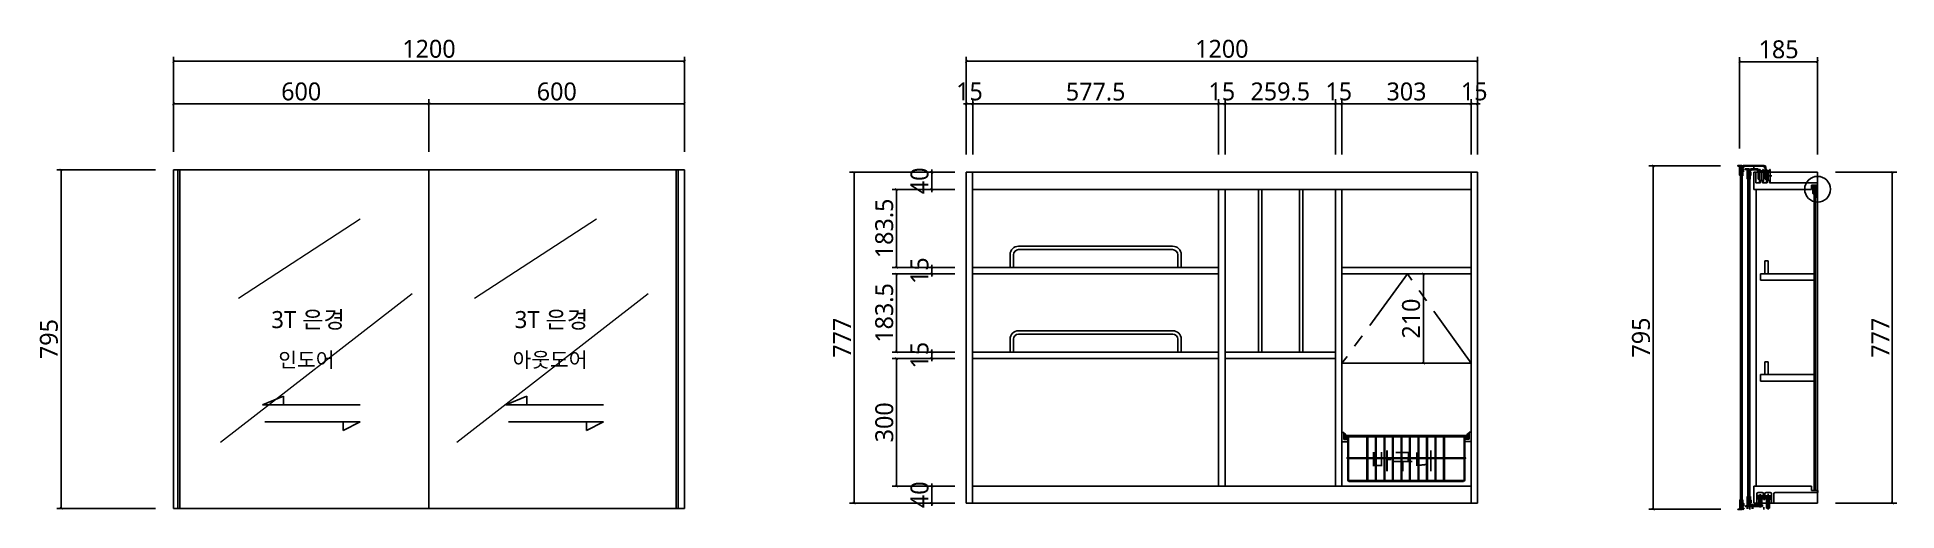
# Model space of a CAD drawing. Extents: x -37370 to -33004, y -567950 to -566838.
import ezdxf

# ---------------------------------------------------------------- set-up
doc = ezdxf.new("R2010")
doc.units = 0
doc.header["$LTSCALE"] = 60
doc.header["$MEASUREMENT"] = 0
doc.header["$PDMODE"] = 34
doc.header["$PDSIZE"] = -5
doc.linetypes.add('CENTERX2', pattern=[4, 2.5, -0.5, 0.5, -0.5])
doc.layers.get('0').update_dxf_attribs({"linetype": 'CONTINUOUS'})
doc.layers.get('Defpoints').update_dxf_attribs({"color": 142, "linetype": 'CONTINUOUS'})
for name, color, linetype in [('FUR', 252, 'CONTINUOUS'), ('HAT', 8, 'CENTERX2'), ('S-DIM', 7, 'CONTINUOUS'), ('TEX @ 1', 3, 'CONTINUOUS'), ('도어', 251, 'CONTINUOUS'), ('도어 @ 1', 251, 'CONTINUOUS')]:
    doc.layers.add(name, color=color, linetype=linetype)
doc.layers.add('거울', color=151, linetype='CONTINUOUS', lineweight=5)
doc.styles.get("Standard").update_dxf_attribs({"font": 'malgun.ttf'})
doc.styles.add('카비원', font='malgun.ttf', dxfattribs={"height": 45})
doc.dimstyles.new('카비원', dxfattribs={"dimscale": 7, "dimtxt": 6, "dimasz": 0.9, "dimexe": 1.5, "dimexo": 6, "dimgap": 1, "dimtad": 1, "dimdsep": 46, "dimtxsty": 'Standard', "dimblk": 'ARCHTICK', "dimcen": 3, "dimclrd": 8, "dimclre": 8, "dimclrt": 256, "dimadec": 0, "dimazin": 0, "dimtfac": 0.6, "dimtix": 1, "dimtmove": 0, "dimatfit": 3, "dimfxl": 1.5, "dimtolj": 1, "dimtzin": 0, "dimlwd": -1, "dimlwe": -1, "dimarcsym": 0})

msp = doc.modelspace()

# ---------------------------------------------------------------- texts
at = {"layer": 'TEX @ 1', "style": '카비원'}
for p in [(-36820.59, -567521.207), (-36249.193, -567521.207)]:
    msp.add_text('3T 은경', height=40, dxfattribs=at).set_placement(p)
at = {"layer": '도어 @ 1', "style": '카비원'}
for s, p in [('인도어', (-36803.993, -567613.335)), ('아웃도어', (-36254.025, -567613.335))]:
    msp.add_text(s, height=35, dxfattribs=at).set_placement(p)

# ---------------------------------------------------------------- blocks, each defined once
blk = doc.blocks.new('_ArchTick')
at = {"color": 0, "linetype": 'ByBlock', "transparency": 16777216, "const_width": 0.15}
blk.add_lwpolyline([(-0.5, -0.5), (0.5, 0.5)], dxfattribs=at)
blk = doc.blocks.new('*D10413')
at = {"layer": 'Defpoints', "color": 0}
for p in [(-34003.9, -567394), (-34115.7, -567604), (-34003.9, -567604)]:
    blk.add_point(p, dxfattribs=at)
at = {"layer": 'S-DIM', "color": 8}
for p, q in [((-34045.9, -567394), (-34126.2, -567394)), ((-34115.7, -567394), (-34115.7, -567604)), ((-34045.9, -567604), (-34126.2, -567604))]:
    blk.add_line(p, q, dxfattribs=at)
at = {"layer": 'S-DIM', "color": 8, "xscale": 6.3, "yscale": 6.3, "zscale": 6.3}
for p, rotation in [((-34115.7, -567394), 90), ((-34115.7, -567604), 270)]:
    blk.add_blockref('_ArchTick', p, dxfattribs=dict(at, rotation=rotation))
at = {"layer": 'S-DIM', "insert": (-34144.5, -567499), "char_height": 42, "attachment_point": 5, "rotation": 90}
blk.add_mtext('\\A1;210', dxfattribs=at)
blk = doc.blocks.new('*D10434')
at = {"layer": 'Defpoints', "color": 0}
for p in [(-33190.3, -566895.8), (-33373.3, -567141.4), (-33190.3, -567155.5)]:
    blk.add_point(p, dxfattribs=at)
at = {"layer": 'S-DIM', "color": 8}
for p, q in [((-33373.3, -567099.4), (-33373.3, -566885.3)), ((-33373.3, -566895.8), (-33190.3, -566895.8)), ((-33190.3, -567113.5), (-33190.3, -566885.3))]:
    blk.add_line(p, q, dxfattribs=at)
at = {"layer": 'S-DIM', "color": 8, "xscale": 6.3, "yscale": 6.3, "zscale": 6.3, "rotation": 180}
blk.add_blockref('_ArchTick', (-33373.3, -566895.8), dxfattribs=at)
at = {"layer": 'S-DIM', "color": 8, "xscale": 6.3, "yscale": 6.3, "zscale": 6.3}
blk.add_blockref('_ArchTick', (-33190.3, -566895.8), dxfattribs=at)
at = {"layer": 'S-DIM', "insert": (-33281.8, -566867), "char_height": 42, "attachment_point": 5}
blk.add_mtext('\\A1;185', dxfattribs=at)
blk = doc.blocks.new('*D10435')
at = {"layer": 'Defpoints', "color": 0}
for p in [(-33190.3, -567155.5), (-33190.3, -567932.5), (-33014.8, -567932.5)]:
    blk.add_point(p, dxfattribs=at)
at = {"layer": 'S-DIM', "color": 8}
for p, q in [((-33148.3, -567155.5), (-33004.3, -567155.5)), ((-33014.8, -567155.5), (-33014.8, -567932.5)), ((-33148.3, -567932.5), (-33004.3, -567932.5))]:
    blk.add_line(p, q, dxfattribs=at)
at = {"layer": 'S-DIM', "color": 8, "xscale": 6.3, "yscale": 6.3, "zscale": 6.3}
for p, rotation in [((-33014.8, -567155.5), 90), ((-33014.8, -567932.5), 270)]:
    blk.add_blockref('_ArchTick', p, dxfattribs=dict(at, rotation=rotation))
at = {"layer": 'S-DIM', "insert": (-33042.8, -567544), "char_height": 42, "attachment_point": 5, "rotation": 90}
blk.add_mtext('\\A1;777', dxfattribs=at)
blk = doc.blocks.new('*D10436')
at = {"layer": 'Defpoints', "color": 0}
for p in [(-33376.1, -567140.2), (-33576.1, -567946.8), (-33375.5, -567946.8)]:
    blk.add_point(p, dxfattribs=at)
at = {"layer": 'S-DIM', "color": 8}
for p, q in [((-33418.1, -567140.2), (-33586.6, -567140.2)), ((-33576.1, -567140.2), (-33576.1, -567946.8)), ((-33417.5, -567946.8), (-33586.6, -567946.8))]:
    blk.add_line(p, q, dxfattribs=at)
at = {"layer": 'S-DIM', "color": 8, "xscale": 6.3, "yscale": 6.3, "zscale": 6.3}
for p, rotation in [((-33576.1, -567140.2), 90), ((-33576.1, -567946.8), 270)]:
    blk.add_blockref('_ArchTick', p, dxfattribs=dict(at, rotation=rotation))
at = {"layer": 'S-DIM', "insert": (-33604.8, -567543.5), "char_height": 42, "attachment_point": 5, "rotation": 90}
blk.add_mtext('\\A1;795', dxfattribs=at)
blk = doc.blocks.new('*D10440')
at = {"layer": 'Defpoints', "color": 0}
for p in [(-37050.3, -567149.6), (-37313.9, -567944.6), (-37050.3, -567944.6)]:
    blk.add_point(p, dxfattribs=at)
at = {"layer": 'S-DIM', "color": 8}
for p, q in [((-37092.3, -567149.6), (-37324.4, -567149.6)), ((-37313.9, -567149.6), (-37313.9, -567944.6)), ((-37092.3, -567944.6), (-37324.4, -567944.6))]:
    blk.add_line(p, q, dxfattribs=at)
at = {"layer": 'S-DIM', "color": 8, "xscale": 6.3, "yscale": 6.3, "zscale": 6.3}
for p, rotation in [((-37313.9, -567149.6), 90), ((-37313.9, -567944.6), 270)]:
    blk.add_blockref('_ArchTick', p, dxfattribs=dict(at, rotation=rotation))
at = {"layer": 'S-DIM', "insert": (-37342.6, -567547.1), "char_height": 42, "attachment_point": 5, "rotation": 90}
blk.add_mtext('\\A1;795', dxfattribs=at)
blk = doc.blocks.new('*D10441')
at = {"layer": 'Defpoints', "color": 0}
for p in [(-35173.9, -567155.5), (-35269.8, -567195.5), (-35173.9, -567195.5)]:
    blk.add_point(p, dxfattribs=at)
at = {"layer": 'S-DIM', "color": 8}
for p, q in [((-35215.9, -567155.5), (-35280.3, -567155.5)), ((-35269.8, -567155.5), (-35269.8, -567149.2)), ((-35269.8, -567155.5), (-35269.8, -567195.5)), ((-35215.9, -567195.5), (-35280.3, -567195.5)), ((-35269.8, -567195.5), (-35269.8, -567201.8))]:
    blk.add_line(p, q, dxfattribs=at)
at = {"layer": 'S-DIM', "color": 8, "xscale": 6.3, "yscale": 6.3, "zscale": 6.3}
for p, rotation in [((-35269.8, -567155.5), 270), ((-35269.8, -567195.5), 90)]:
    blk.add_blockref('_ArchTick', p, dxfattribs=dict(at, rotation=rotation))
at = {"layer": 'S-DIM', "insert": (-35298.5, -567175.5), "char_height": 42, "attachment_point": 5, "rotation": 90}
blk.add_mtext('\\A1;40', dxfattribs=at)
blk = doc.blocks.new('*D10442')
at = {"layer": 'Defpoints', "color": 0}
for p in [(-35173.9, -567195.5), (-35352.5, -567379), (-35173.9, -567379)]:
    blk.add_point(p, dxfattribs=at)
at = {"layer": 'S-DIM', "color": 8}
for p, q in [((-35215.9, -567195.5), (-35363, -567195.5)), ((-35352.5, -567195.5), (-35352.5, -567379)), ((-35215.9, -567379), (-35363, -567379))]:
    blk.add_line(p, q, dxfattribs=at)
at = {"layer": 'S-DIM', "color": 8, "xscale": 6.3, "yscale": 6.3, "zscale": 6.3}
for p, rotation in [((-35352.5, -567195.5), 90), ((-35352.5, -567379), 270)]:
    blk.add_blockref('_ArchTick', p, dxfattribs=dict(at, rotation=rotation))
at = {"layer": 'S-DIM', "insert": (-35381.3, -567287.2), "char_height": 42, "attachment_point": 5, "rotation": 90}
blk.add_mtext('\\A1;183.5', dxfattribs=at)
blk = doc.blocks.new('*D10443')
at = {"layer": 'Defpoints', "color": 0}
for p in [(-35173.9, -567379), (-35269.8, -567394), (-35173.9, -567394)]:
    blk.add_point(p, dxfattribs=at)
at = {"layer": 'S-DIM', "color": 8}
for p, q in [((-35215.9, -567379), (-35280.3, -567379)), ((-35269.8, -567379), (-35269.8, -567372.7)), ((-35269.8, -567379), (-35269.8, -567394)), ((-35215.9, -567394), (-35280.3, -567394)), ((-35269.8, -567394), (-35269.8, -567400.3))]:
    blk.add_line(p, q, dxfattribs=at)
at = {"layer": 'S-DIM', "color": 8, "xscale": 6.3, "yscale": 6.3, "zscale": 6.3}
for p, rotation in [((-35269.8, -567379), 270), ((-35269.8, -567394), 90)]:
    blk.add_blockref('_ArchTick', p, dxfattribs=dict(at, rotation=rotation))
at = {"layer": 'S-DIM', "insert": (-35298.6, -567386.5), "char_height": 42, "attachment_point": 5, "rotation": 90}
blk.add_mtext('\\A1;15', dxfattribs=at)
blk = doc.blocks.new('*D10444')
at = {"layer": 'Defpoints', "color": 0}
for p in [(-35173.9, -567394), (-35352.5, -567577.5), (-35173.9, -567577.5)]:
    blk.add_point(p, dxfattribs=at)
at = {"layer": 'S-DIM', "color": 8}
for p, q in [((-35215.9, -567394), (-35363, -567394)), ((-35352.5, -567394), (-35352.5, -567577.5)), ((-35215.9, -567577.5), (-35363, -567577.5))]:
    blk.add_line(p, q, dxfattribs=at)
at = {"layer": 'S-DIM', "color": 8, "xscale": 6.3, "yscale": 6.3, "zscale": 6.3}
for p, rotation in [((-35352.5, -567394), 90), ((-35352.5, -567577.5), 270)]:
    blk.add_blockref('_ArchTick', p, dxfattribs=dict(at, rotation=rotation))
at = {"layer": 'S-DIM', "insert": (-35381.3, -567485.7), "char_height": 42, "attachment_point": 5, "rotation": 90}
blk.add_mtext('\\A1;183.5', dxfattribs=at)
blk = doc.blocks.new('*D10445')
at = {"layer": 'Defpoints', "color": 0}
for p in [(-35269.8, -567592.5), (-35173.9, -567577.5), (-35173.9, -567592.5)]:
    blk.add_point(p, dxfattribs=at)
at = {"layer": 'S-DIM', "color": 8}
for p, q in [((-35215.9, -567577.5), (-35280.3, -567577.5)), ((-35215.9, -567592.5), (-35280.3, -567592.5)), ((-35269.8, -567577.5), (-35269.8, -567571.2)), ((-35269.8, -567577.5), (-35269.8, -567592.5)), ((-35269.8, -567592.5), (-35269.8, -567598.8))]:
    blk.add_line(p, q, dxfattribs=at)
at = {"layer": 'S-DIM', "color": 8, "xscale": 6.3, "yscale": 6.3, "zscale": 6.3}
for p, rotation in [((-35269.8, -567577.5), 270), ((-35269.8, -567592.5), 90)]:
    blk.add_blockref('_ArchTick', p, dxfattribs=dict(at, rotation=rotation))
at = {"layer": 'S-DIM', "insert": (-35298.6, -567585), "char_height": 42, "attachment_point": 5, "rotation": 90}
blk.add_mtext('\\A1;15', dxfattribs=at)
blk = doc.blocks.new('*D10446')
at = {"layer": 'Defpoints', "color": 0}
for p in [(-35173.9, -567592.5), (-35352.5, -567892.5), (-35173.9, -567892.5)]:
    blk.add_point(p, dxfattribs=at)
at = {"layer": 'S-DIM', "color": 8}
for p, q in [((-35215.9, -567592.5), (-35363, -567592.5)), ((-35352.5, -567592.5), (-35352.5, -567892.5)), ((-35215.9, -567892.5), (-35363, -567892.5))]:
    blk.add_line(p, q, dxfattribs=at)
at = {"layer": 'S-DIM', "color": 8, "xscale": 6.3, "yscale": 6.3, "zscale": 6.3}
for p, rotation in [((-35352.5, -567592.5), 90), ((-35352.5, -567892.5), 270)]:
    blk.add_blockref('_ArchTick', p, dxfattribs=dict(at, rotation=rotation))
at = {"layer": 'S-DIM', "insert": (-35381.2, -567742.5), "char_height": 42, "attachment_point": 5, "rotation": 90}
blk.add_mtext('\\A1;300', dxfattribs=at)
blk = doc.blocks.new('*D10447')
at = {"layer": 'Defpoints', "color": 0}
for p in [(-35173.9, -567892.5), (-35269.8, -567932.5), (-35173.9, -567932.5)]:
    blk.add_point(p, dxfattribs=at)
at = {"layer": 'S-DIM', "color": 8}
for p, q in [((-35215.9, -567892.5), (-35280.3, -567892.5)), ((-35269.8, -567892.5), (-35269.8, -567886.2)), ((-35269.8, -567892.5), (-35269.8, -567932.5)), ((-35215.9, -567932.5), (-35280.3, -567932.5)), ((-35269.8, -567932.5), (-35269.8, -567938.8))]:
    blk.add_line(p, q, dxfattribs=at)
at = {"layer": 'S-DIM', "color": 8, "xscale": 6.3, "yscale": 6.3, "zscale": 6.3}
for p, rotation in [((-35269.8, -567892.5), 270), ((-35269.8, -567932.5), 90)]:
    blk.add_blockref('_ArchTick', p, dxfattribs=dict(at, rotation=rotation))
at = {"layer": 'S-DIM', "insert": (-35298.5, -567912.5), "char_height": 42, "attachment_point": 5, "rotation": 90}
blk.add_mtext('\\A1;40', dxfattribs=at)
blk = doc.blocks.new('*D10448')
at = {"layer": 'Defpoints', "color": 0}
for p in [(-35173.9, -567155.5), (-35452.5, -567932.5), (-35173.9, -567932.5)]:
    blk.add_point(p, dxfattribs=at)
at = {"layer": 'S-DIM', "color": 8}
for p, q in [((-35215.9, -567155.5), (-35463, -567155.5)), ((-35452.5, -567155.5), (-35452.5, -567932.5)), ((-35215.9, -567932.5), (-35463, -567932.5))]:
    blk.add_line(p, q, dxfattribs=at)
at = {"layer": 'S-DIM', "color": 8, "xscale": 6.3, "yscale": 6.3, "zscale": 6.3}
for p, rotation in [((-35452.5, -567155.5), 90), ((-35452.5, -567932.5), 270)]:
    blk.add_blockref('_ArchTick', p, dxfattribs=dict(at, rotation=rotation))
at = {"layer": 'S-DIM', "insert": (-35480.5, -567544), "char_height": 42, "attachment_point": 5, "rotation": 90}
blk.add_mtext('\\A1;777', dxfattribs=at)
blk = doc.blocks.new('*D10449')
at = {"layer": 'Defpoints', "color": 0}
for p in [(-35173.9, -566994.6), (-35188.9, -567155.5), (-35173.9, -567155.5)]:
    blk.add_point(p, dxfattribs=at)
at = {"layer": 'S-DIM', "color": 8}
for p, q in [((-35188.9, -567113.5), (-35188.9, -566984.1)), ((-35173.9, -567113.5), (-35173.9, -566984.1)), ((-35188.9, -566994.6), (-35195.2, -566994.6)), ((-35188.9, -566994.6), (-35173.9, -566994.6)), ((-35173.9, -566994.6), (-35167.6, -566994.6))]:
    blk.add_line(p, q, dxfattribs=at)
at = {"layer": 'S-DIM', "color": 8, "xscale": 6.3, "yscale": 6.3, "zscale": 6.3}
blk.add_blockref('_ArchTick', (-35188.9, -566994.6), dxfattribs=at)
at = {"layer": 'S-DIM', "color": 8, "xscale": 6.3, "yscale": 6.3, "zscale": 6.3, "rotation": 180}
blk.add_blockref('_ArchTick', (-35173.9, -566994.6), dxfattribs=at)
at = {"layer": 'S-DIM', "insert": (-35181.4, -566965.8), "char_height": 42, "attachment_point": 5}
blk.add_mtext('\\A1;15', dxfattribs=at)
blk = doc.blocks.new('*D10450')
at = {"layer": 'Defpoints', "color": 0}
for p in [(-34596.4, -566994.6), (-35173.9, -567155.5), (-34596.4, -567155.5)]:
    blk.add_point(p, dxfattribs=at)
at = {"layer": 'S-DIM', "color": 8}
for p, q in [((-35173.9, -567113.5), (-35173.9, -566984.1)), ((-34596.4, -567113.5), (-34596.4, -566984.1)), ((-35173.9, -566994.6), (-34596.4, -566994.6))]:
    blk.add_line(p, q, dxfattribs=at)
at = {"layer": 'S-DIM', "color": 8, "xscale": 6.3, "yscale": 6.3, "zscale": 6.3, "rotation": 180}
blk.add_blockref('_ArchTick', (-35173.9, -566994.6), dxfattribs=at)
at = {"layer": 'S-DIM', "color": 8, "xscale": 6.3, "yscale": 6.3, "zscale": 6.3}
blk.add_blockref('_ArchTick', (-34596.4, -566994.6), dxfattribs=at)
at = {"layer": 'S-DIM', "insert": (-34885.2, -566966.3), "char_height": 42, "attachment_point": 5}
blk.add_mtext('\\A1;577.5', dxfattribs=at)
blk = doc.blocks.new('*D10451')
at = {"layer": 'Defpoints', "color": 0}
for p in [(-34581.4, -566994.6), (-34596.4, -567155.5), (-34581.4, -567155.5)]:
    blk.add_point(p, dxfattribs=at)
at = {"layer": 'S-DIM', "color": 8}
for p, q in [((-34596.4, -567113.5), (-34596.4, -566984.1)), ((-34581.4, -567113.5), (-34581.4, -566984.1)), ((-34596.4, -566994.6), (-34602.7, -566994.6)), ((-34596.4, -566994.6), (-34581.4, -566994.6)), ((-34581.4, -566994.6), (-34575.1, -566994.6))]:
    blk.add_line(p, q, dxfattribs=at)
at = {"layer": 'S-DIM', "color": 8, "xscale": 6.3, "yscale": 6.3, "zscale": 6.3}
blk.add_blockref('_ArchTick', (-34596.4, -566994.6), dxfattribs=at)
at = {"layer": 'S-DIM', "color": 8, "xscale": 6.3, "yscale": 6.3, "zscale": 6.3, "rotation": 180}
blk.add_blockref('_ArchTick', (-34581.4, -566994.6), dxfattribs=at)
at = {"layer": 'S-DIM', "insert": (-34588.9, -566965.8), "char_height": 42, "attachment_point": 5}
blk.add_mtext('\\A1;15', dxfattribs=at)
blk = doc.blocks.new('*D10452')
at = {"layer": 'Defpoints', "color": 0}
for p in [(-34321.9, -566994.6), (-34581.4, -567155.5), (-34321.9, -567155.5)]:
    blk.add_point(p, dxfattribs=at)
at = {"layer": 'S-DIM', "color": 8}
for p, q in [((-34581.4, -567113.5), (-34581.4, -566984.1)), ((-34321.9, -567113.5), (-34321.9, -566984.1)), ((-34581.4, -566994.6), (-34321.9, -566994.6))]:
    blk.add_line(p, q, dxfattribs=at)
at = {"layer": 'S-DIM', "color": 8, "xscale": 6.3, "yscale": 6.3, "zscale": 6.3, "rotation": 180}
blk.add_blockref('_ArchTick', (-34581.4, -566994.6), dxfattribs=at)
at = {"layer": 'S-DIM', "color": 8, "xscale": 6.3, "yscale": 6.3, "zscale": 6.3}
blk.add_blockref('_ArchTick', (-34321.9, -566994.6), dxfattribs=at)
at = {"layer": 'S-DIM', "insert": (-34451.7, -566965.9), "char_height": 42, "attachment_point": 5}
blk.add_mtext('\\A1;259.5', dxfattribs=at)
blk = doc.blocks.new('*D10453')
at = {"layer": 'Defpoints', "color": 0}
for p in [(-34306.9, -566994.6), (-34321.9, -567155.5), (-34306.9, -567155.5)]:
    blk.add_point(p, dxfattribs=at)
at = {"layer": 'S-DIM', "color": 8}
for p, q in [((-34321.9, -567113.5), (-34321.9, -566984.1)), ((-34306.9, -567113.5), (-34306.9, -566984.1)), ((-34321.9, -566994.6), (-34328.2, -566994.6)), ((-34321.9, -566994.6), (-34306.9, -566994.6)), ((-34306.9, -566994.6), (-34300.6, -566994.6))]:
    blk.add_line(p, q, dxfattribs=at)
at = {"layer": 'S-DIM', "color": 8, "xscale": 6.3, "yscale": 6.3, "zscale": 6.3}
blk.add_blockref('_ArchTick', (-34321.9, -566994.6), dxfattribs=at)
at = {"layer": 'S-DIM', "color": 8, "xscale": 6.3, "yscale": 6.3, "zscale": 6.3, "rotation": 180}
blk.add_blockref('_ArchTick', (-34306.9, -566994.6), dxfattribs=at)
at = {"layer": 'S-DIM', "insert": (-34314.4, -566965.8), "char_height": 42, "attachment_point": 5}
blk.add_mtext('\\A1;15', dxfattribs=at)
blk = doc.blocks.new('*D10454')
at = {"layer": 'Defpoints', "color": 0}
for p in [(-34003.9, -566994.6), (-34306.9, -567155.5), (-34003.9, -567155.5)]:
    blk.add_point(p, dxfattribs=at)
at = {"layer": 'S-DIM', "color": 8}
for p, q in [((-34306.9, -567113.5), (-34306.9, -566984.1)), ((-34003.9, -567113.5), (-34003.9, -566984.1)), ((-34306.9, -566994.6), (-34003.9, -566994.6))]:
    blk.add_line(p, q, dxfattribs=at)
at = {"layer": 'S-DIM', "color": 8, "xscale": 6.3, "yscale": 6.3, "zscale": 6.3, "rotation": 180}
blk.add_blockref('_ArchTick', (-34306.9, -566994.6), dxfattribs=at)
at = {"layer": 'S-DIM', "color": 8, "xscale": 6.3, "yscale": 6.3, "zscale": 6.3}
blk.add_blockref('_ArchTick', (-34003.9, -566994.6), dxfattribs=at)
at = {"layer": 'S-DIM', "insert": (-34155.4, -566965.9), "char_height": 42, "attachment_point": 5}
blk.add_mtext('\\A1;303', dxfattribs=at)
blk = doc.blocks.new('*D10455')
at = {"layer": 'Defpoints', "color": 0}
for p in [(-33988.9, -566994.6), (-34003.9, -567155.5), (-33988.9, -567155.5)]:
    blk.add_point(p, dxfattribs=at)
at = {"layer": 'S-DIM', "color": 8}
for p, q in [((-34003.9, -567113.5), (-34003.9, -566984.1)), ((-33988.9, -567113.5), (-33988.9, -566984.1)), ((-34003.9, -566994.6), (-34010.2, -566994.6)), ((-34003.9, -566994.6), (-33988.9, -566994.6)), ((-33988.9, -566994.6), (-33982.6, -566994.6))]:
    blk.add_line(p, q, dxfattribs=at)
at = {"layer": 'S-DIM', "color": 8, "xscale": 6.3, "yscale": 6.3, "zscale": 6.3}
blk.add_blockref('_ArchTick', (-34003.9, -566994.6), dxfattribs=at)
at = {"layer": 'S-DIM', "color": 8, "xscale": 6.3, "yscale": 6.3, "zscale": 6.3, "rotation": 180}
blk.add_blockref('_ArchTick', (-33988.9, -566994.6), dxfattribs=at)
at = {"layer": 'S-DIM', "insert": (-33996.4, -566965.8), "char_height": 42, "attachment_point": 5}
blk.add_mtext('\\A1;15', dxfattribs=at)
blk = doc.blocks.new('*D10456')
at = {"layer": 'Defpoints', "color": 0}
for p in [(-33988.9, -566894.7), (-35188.9, -567155.5), (-33988.9, -567155.5)]:
    blk.add_point(p, dxfattribs=at)
at = {"layer": 'S-DIM', "color": 8}
for p, q in [((-35188.9, -567113.5), (-35188.9, -566884.2)), ((-35188.9, -566894.7), (-33988.9, -566894.7)), ((-33988.9, -567113.5), (-33988.9, -566884.2))]:
    blk.add_line(p, q, dxfattribs=at)
at = {"layer": 'S-DIM', "color": 8, "xscale": 6.3, "yscale": 6.3, "zscale": 6.3, "rotation": 180}
blk.add_blockref('_ArchTick', (-35188.9, -566894.7), dxfattribs=at)
at = {"layer": 'S-DIM', "color": 8, "xscale": 6.3, "yscale": 6.3, "zscale": 6.3}
blk.add_blockref('_ArchTick', (-33988.9, -566894.7), dxfattribs=at)
at = {"layer": 'S-DIM', "insert": (-34588.9, -566865.8), "char_height": 42, "attachment_point": 5}
blk.add_mtext('\\A1;1200', dxfattribs=at)
blk = doc.blocks.new('바구니')
at = {"layer": 'FUR'}
for p, q in [((-43906.9, -567766.2, 0), (-43906.9, -567788.2, 0)), ((-43902.4, -567766.2, 0), (-43906.9, -567766.2, 0)), ((-43906.9, -567766.2, 0), (-43906.9, -567788.2, 0)), ((-43902.4, -567766.2, 0), (-43906.9, -567766.2, 0)), ((-43902.4, -567783, 0), (-43902.4, -567766.2, 0)), ((-43902.4, -567783, 0), (-43902.4, -567766.2, 0)), ((-43902.4, -567775, 0), (-43902.4, -567770.5, 0)), ((-43902.4, -567775, 0), (-43902.4, -567770.5, 0)), ((-43902.4, -567776.8, 0), (-43616.6, -567776.8)), ((-43902.4, -567776.8, 0), (-43902.4, -567778.6, 0)), ((-43902.4, -567776.8, 0), (-43616.6, -567776.8)), ((-43902.4, -567776.8, 0), (-43902.4, -567778.6, 0)), ((-43900.6, -567773.2, 0), (-43613, -567773.2)), ((-43900.6, -567773.2, 0), (-43613, -567773.2)), ((-43898.8, -567773.2, 0), (-43898.8, -567770.5, 0)), ((-43898.8, -567773.2, 0), (-43898.8, -567770.5, 0)), ((-43848.2, -567777.7, 0), (-43848.2, -567825.6, 0)), ((-43848.2, -567777.7, 0), (-43848.2, -567825.6, 0)), ((-43848.2, -567777.7, 0), (-43848.2, -567825.6, 0)), ((-43846.4, -567777.7, 0), (-43846.4, -567825.6, 0)), ((-43828.2, -567777.7, 0), (-43828.2, -567825.6, 0)), ((-43828.2, -567777.7, 0), (-43828.2, -567825.6, 0)), ((-43828.2, -567777.7, 0), (-43828.2, -567825.6, 0)), ((-43826.4, -567777.7, 0), (-43826.4, -567825.6, 0)), ((-43808.2, -567777.7, 0), (-43808.2, -567825.6, 0)), ((-43808.2, -567777.7, 0), (-43808.2, -567825.6, 0)), ((-43808.2, -567777.7, 0), (-43808.2, -567825.6, 0)), ((-43806.4, -567777.7, 0), (-43806.4, -567825.6, 0)), ((-43788.2, -567777.7, 0), (-43788.2, -567825.6, 0)), ((-43788.2, -567777.7, 0), (-43788.2, -567825.6, 0)), ((-43788.2, -567777.7, 0), (-43788.2, -567825.6, 0)), ((-43786.4, -567777.7, 0), (-43786.4, -567825.6, 0)), ((-43768.2, -567777.7, 0), (-43768.2, -567825.6, 0)), ((-43768.2, -567777.7, 0), (-43768.2, -567825.6, 0)), ((-43768.2, -567777.7, 0), (-43768.2, -567825.6, 0)), ((-43766.4, -567777.7, 0), (-43766.4, -567825.6, 0)), ((-43748.2, -567777.7, 0), (-43748.2, -567825.6, 0)), ((-43748.2, -567777.7, 0), (-43748.2, -567825.6, 0)), ((-43748.2, -567777.7, 0), (-43748.2, -567825.6, 0)), ((-43746.4, -567777.7, 0), (-43746.4, -567825.6, 0)), ((-43728.2, -567777.7, 0), (-43728.2, -567825.6, 0)), ((-43728.2, -567777.7, 0), (-43728.2, -567825.6, 0)), ((-43728.2, -567777.7, 0), (-43728.2, -567825.6, 0)), ((-43726.4, -567777.7, 0), (-43726.4, -567825.6, 0)), ((-43708.2, -567777.7, 0), (-43708.2, -567825.6, 0)), ((-43708.2, -567777.7, 0), (-43708.2, -567825.6, 0)), ((-43708.2, -567777.7, 0), (-43708.2, -567825.6, 0)), ((-43706.4, -567777.7, 0), (-43706.4, -567825.6, 0)), ((-43688.2, -567777.7, 0), (-43688.2, -567825.6, 0)), ((-43688.2, -567777.7, 0), (-43688.2, -567825.6, 0)), ((-43688.2, -567777.7, 0), (-43688.2, -567825.6, 0)), ((-43686.4, -567777.7, 0), (-43686.4, -567825.6, 0)), ((-43668.2, -567777.7, 0), (-43668.2, -567825.6, 0)), ((-43668.2, -567777.7, 0), (-43668.2, -567825.6, 0)), ((-43668.2, -567777.7, 0), (-43668.2, -567825.6, 0)), ((-43666.4, -567777.7, 0), (-43666.4, -567825.6, 0)), ((-43611.2, -567773.2), (-43617.8, -567773.2)), ((-43611.2, -567773.2), (-43617.8, -567773.2)), ((-43609.4, -567776.8), (-43617.8, -567776.8)), ((-43609.4, -567776.8), (-43617.8, -567776.8)), ((-43613, -567773.2), (-43613, -567770.5)), ((-43613, -567773.2), (-43613, -567770.5)), ((-43609.4, -567775), (-43609.4, -567770.5)), ((-43609.4, -567775), (-43609.4, -567770.5)), ((-43609.4, -567776.8), (-43609.4, -567778.6)), ((-43609.4, -567776.8), (-43609.4, -567778.6)), ((-43608.4, -567782.2), (-43608.4, -567765.4)), ((-43608.4, -567765.4), (-43603.9, -567765.4)), ((-43608.4, -567782.2), (-43608.4, -567765.4)), ((-43608.4, -567765.4), (-43603.9, -567765.4)), ((-43603.9, -567765.4), (-43603.9, -567787.4)), ((-43603.9, -567765.4), (-43603.9, -567787.4)), ((-43906.9, -567788.2, 0), (-43893.4, -567788.2, 0)), ((-43906.9, -567788.2, 0), (-43893.4, -567788.2, 0)), ((-43902.4, -567778.6, 0), (-43895.2, -567778.6, 0)), ((-43902.4, -567778.6, 0), (-43895.2, -567778.6, 0)), ((-43893.4, -567783, 0), (-43902.4, -567783, 0)), ((-43893.4, -567783, 0), (-43902.4, -567783, 0)), ((-43893.4, -567780.4, 0), (-43893.4, -567825.6, 0)), ((-43893.4, -567780.4, 0), (-43893.4, -567825.6, 0)), ((-43893.4, -567788.2, 0), (-43893.4, -567783, 0)), ((-43893.4, -567788.2, 0), (-43893.4, -567783, 0)), ((-43891.6, -567780.4, 0), (-43891.6, -567825.6, 0)), ((-43891.6, -567780.4, 0), (-43891.6, -567825.6, 0)), ((-43620.2, -567780.4, 0), (-43620.2, -567825.6, 0)), ((-43620.2, -567780.4, 0), (-43620.2, -567825.6, 0)), ((-43618.4, -567780.4, 0), (-43618.4, -567825.6, 0)), ((-43618.4, -567780.4, 0), (-43618.4, -567825.6, 0)), ((-43618.1, -567787.4), (-43618.1, -567782.2)), ((-43618.1, -567782.2), (-43608.4, -567782.2)), ((-43618.1, -567787.4), (-43618.1, -567782.2)), ((-43618.1, -567782.2), (-43608.4, -567782.2)), ((-43603.9, -567787.4), (-43618.1, -567787.4)), ((-43603.9, -567787.4), (-43618.1, -567787.4)), ((-43609.4, -567778.6), (-43616.6, -567778.6)), ((-43609.4, -567778.6), (-43616.6, -567778.6)), ((-43894.3, -567825.6, 0), (-43618.4, -567825.6)), ((-43894.3, -567825.6, 0), (-43618.4, -567825.6)), ((-43894.3, -567827.4, 0), (-43618.4, -567827.4)), ((-43894.3, -567827.4, 0), (-43618.4, -567827.4)), ((-43893.4, -567827.4, 0), (-43893.5, -567877.7, 0)), ((-43893.4, -567827.4, 0), (-43893.5, -567877.7, 0)), ((-43891.6, -567827.4, 0), (-43891.7, -567877.7, 0)), ((-43891.6, -567827.4, 0), (-43891.7, -567877.7, 0)), ((-43848.2, -567827.4, 0), (-43848.2, -567878.6, 0)), ((-43846.4, -567827.4, 0), (-43846.4, -567878.6, 0)), ((-43828.2, -567827.4, 0), (-43828.2, -567878.6, 0)), ((-43826.4, -567827.4, 0), (-43826.4, -567878.6, 0)), ((-43808.2, -567827.4, 0), (-43808.2, -567878.6, 0)), ((-43806.4, -567827.4, 0), (-43806.4, -567878.6, 0)), ((-43788.2, -567827.4, 0), (-43788.2, -567878.6, 0)), ((-43786.4, -567827.4, 0), (-43786.4, -567878.6, 0)), ((-43768.2, -567827.4, 0), (-43768.2, -567878.6, 0)), ((-43766.4, -567827.4, 0), (-43766.4, -567878.6, 0)), ((-43748.2, -567827.4, 0), (-43748.2, -567878.6, 0)), ((-43746.4, -567827.4, 0), (-43746.4, -567878.6, 0)), ((-43728.2, -567827.4, 0), (-43728.2, -567878.6, 0)), ((-43726.4, -567827.4, 0), (-43726.4, -567878.6, 0)), ((-43708.2, -567827.4, 0), (-43708.2, -567878.6, 0)), ((-43706.4, -567827.4, 0), (-43706.4, -567878.6, 0)), ((-43688.2, -567827.4, 0), (-43688.2, -567878.6, 0)), ((-43686.4, -567827.4, 0), (-43686.4, -567878.6, 0)), ((-43668.2, -567827.4, 0), (-43668.2, -567878.6, 0)), ((-43666.4, -567827.4, 0), (-43666.4, -567878.6, 0)), ((-43620.2, -567827.4, 0), (-43620.2, -567877.7, 0)), ((-43620.2, -567827.4, 0), (-43620.2, -567877.7, 0)), ((-43618.4, -567827.4, 0), (-43618.4, -567877.7, 0)), ((-43618.4, -567827.4, 0), (-43618.4, -567877.7, 0)), ((-43617.5, -567825.6), (-43617.8, -567825.6)), ((-43617.5, -567825.6), (-43617.8, -567825.6)), ((-43617.5, -567827.4), (-43617.8, -567827.4)), ((-43617.5, -567827.4), (-43617.8, -567827.4)), ((-43889.9, -567879.5, 0), (-43622, -567879.5)), ((-43889.9, -567879.5, 0), (-43622, -567879.5)), ((-43889.9, -567881.3, 0), (-43623.5, -567881.3)), ((-43889.9, -567881.3, 0), (-43622, -567881.3))]:
    blk.add_line(p, q, dxfattribs=at)
for centre in [(-43847.3, -567777.7, 0), (-43847.3, -567777.7, 0), (-43827.3, -567777.7, 0), (-43827.3, -567777.7, 0), (-43807.3, -567777.7, 0), (-43807.3, -567777.7, 0), (-43787.3, -567777.7, 0), (-43787.3, -567777.7, 0), (-43767.3, -567777.7, 0), (-43767.3, -567777.7, 0), (-43747.3, -567777.7, 0), (-43747.3, -567777.7, 0), (-43727.3, -567777.7, 0), (-43727.3, -567777.7, 0), (-43707.3, -567777.7, 0), (-43707.3, -567777.7, 0), (-43687.3, -567777.7, 0), (-43687.3, -567777.7, 0), (-43667.3, -567777.7, 0), (-43667.3, -567777.7, 0)]:
    blk.add_circle(centre, 0.9, dxfattribs=at)
for centre, radius, start, end in [((-43900.6, -567770.5, 0), 1.8, 0, 180), ((-43900.6, -567770.5, 0), 1.8, 0, 180), ((-43900.6, -567775, 0), 1.8, 90, 270), ((-43900.6, -567775, 0), 1.8, 90, 270), ((-43895.2, -567780.4, 0), 3.6, 0, 90), ((-43895.2, -567780.4, 0), 3.6, 0, 90), ((-43616.6, -567780.4), 3.6, 90, 180), ((-43616.6, -567780.4), 3.6, 90, 180), ((-43611.2, -567770.5), 1.8, 0, 180), ((-43611.2, -567770.5), 1.8, 0, 180), ((-43611.2, -567775), 1.8, 270, 90), ((-43611.2, -567775), 1.8, 270, 90), ((-43895.2, -567780.4, 0), 1.8, 0, 90), ((-43895.2, -567780.4, 0), 1.8, 0, 90), ((-43616.6, -567780.4), 1.8, 90, 180), ((-43616.6, -567780.4), 1.8, 90, 180), ((-43894.3, -567826.5, 0), 0.9, 90, 270), ((-43894.3, -567826.5, 0), 0.9, 90, 270), ((-43617.5, -567826.5), 0.9, 270, 90), ((-43617.5, -567826.5), 0.9, 270, 90), ((-43889.1, -567876.9, 0), 4.43, 189.9983, 260.0914), ((-43889.1, -567876.9, 0), 4.43, 189.9983, 260.0914), ((-43888.5, -567876.3, 0), 3.46, 203.5402, 246.6393), ((-43888.5, -567876.3, 0), 3.46, 203.5402, 246.6393), ((-43847.3, -567878.6, 0), 0.9, 180, 0), ((-43847.3, -567878.6, 0), 0.9, 180, 0), ((-43827.3, -567878.6, 0), 0.9, 180, 0), ((-43827.3, -567878.6, 0), 0.9, 180, 0), ((-43807.3, -567878.6, 0), 0.9, 180, 0), ((-43807.3, -567878.6, 0), 0.9, 180, 0), ((-43787.3, -567878.6, 0), 0.9, 180, 0), ((-43787.3, -567878.6, 0), 0.9, 180, 0), ((-43767.3, -567878.6, 0), 0.9, 180, 0), ((-43767.3, -567878.6, 0), 0.9, 180, 0), ((-43747.3, -567878.6, 0), 0.9, 180, 0), ((-43747.3, -567878.6, 0), 0.9, 180, 0), ((-43727.3, -567878.6, 0), 0.9, 180, 0), ((-43727.3, -567878.6, 0), 0.9, 180, 0), ((-43707.3, -567878.6, 0), 0.9, 180, 0), ((-43707.3, -567878.6, 0), 0.9, 180, 0), ((-43687.3, -567878.6, 0), 0.9, 180, 0), ((-43687.3, -567878.6, 0), 0.9, 180, 0), ((-43667.3, -567878.6, 0), 0.9, 180, 0), ((-43667.3, -567878.6, 0), 0.9, 180, 0), ((-43623.4, -567876.3, 0), 3.46, 293.3607, 336.4598), ((-43622.7, -567876.9, 0), 4.43, 279.9086, 350.0017), ((-43623.4, -567876.3, 0), 3.46, 293.3607, 336.4598), ((-43622.7, -567876.9, 0), 4.43, 279.9086, 350.0017)]:
    blk.add_arc(centre, radius, start, end, dxfattribs=at)
at = {"layer": 'TEX @ 1', "style": '카비원'}
blk.add_text('바구니', height=40, dxfattribs=at).set_placement((-43839.5, -567853.5, 0))
blk = doc.blocks.new('*D10457')
at = {"layer": 'Defpoints', "color": 0}
for p in [(-36450.3, -566994.6), (-37050.3, -567149.6), (-36450.3, -567149.6)]:
    blk.add_point(p, dxfattribs=at)
at = {"layer": 'S-DIM', "color": 8}
for p, q in [((-37050.3, -567107.6), (-37050.3, -566984.1)), ((-36450.3, -567107.6), (-36450.3, -566984.1)), ((-37050.3, -566994.6), (-36450.3, -566994.6))]:
    blk.add_line(p, q, dxfattribs=at)
at = {"layer": 'S-DIM', "color": 8, "xscale": 6.3, "yscale": 6.3, "zscale": 6.3, "rotation": 180}
blk.add_blockref('_ArchTick', (-37050.3, -566994.6), dxfattribs=at)
at = {"layer": 'S-DIM', "color": 8, "xscale": 6.3, "yscale": 6.3, "zscale": 6.3}
blk.add_blockref('_ArchTick', (-36450.3, -566994.6), dxfattribs=at)
at = {"layer": 'S-DIM', "insert": (-36750.3, -566965.9), "char_height": 42, "attachment_point": 5}
blk.add_mtext('\\A1;600', dxfattribs=at)
blk = doc.blocks.new('*D10458')
at = {"layer": 'Defpoints', "color": 0}
for p in [(-35850.3, -566994.6), (-36450.3, -567149.6), (-35850.3, -567149.6)]:
    blk.add_point(p, dxfattribs=at)
at = {"layer": 'S-DIM', "color": 8}
for p, q in [((-36450.3, -567107.6), (-36450.3, -566984.1)), ((-35850.3, -567107.6), (-35850.3, -566984.1)), ((-36450.3, -566994.6), (-35850.3, -566994.6))]:
    blk.add_line(p, q, dxfattribs=at)
at = {"layer": 'S-DIM', "color": 8, "xscale": 6.3, "yscale": 6.3, "zscale": 6.3, "rotation": 180}
blk.add_blockref('_ArchTick', (-36450.3, -566994.6), dxfattribs=at)
at = {"layer": 'S-DIM', "color": 8, "xscale": 6.3, "yscale": 6.3, "zscale": 6.3}
blk.add_blockref('_ArchTick', (-35850.3, -566994.6), dxfattribs=at)
at = {"layer": 'S-DIM', "insert": (-36150.3, -566965.9), "char_height": 42, "attachment_point": 5}
blk.add_mtext('\\A1;600', dxfattribs=at)
blk = doc.blocks.new('*D10459')
at = {"layer": 'Defpoints', "color": 0}
for p in [(-35850.3, -566894.7), (-37050.3, -567149.6), (-35850.3, -567149.6)]:
    blk.add_point(p, dxfattribs=at)
at = {"layer": 'S-DIM', "color": 8}
for p, q in [((-37050.3, -567107.6), (-37050.3, -566884.2)), ((-37050.3, -566894.7), (-35850.3, -566894.7)), ((-35850.3, -567107.6), (-35850.3, -566884.2))]:
    blk.add_line(p, q, dxfattribs=at)
at = {"layer": 'S-DIM', "color": 8, "xscale": 6.3, "yscale": 6.3, "zscale": 6.3, "rotation": 180}
blk.add_blockref('_ArchTick', (-37050.3, -566894.7), dxfattribs=at)
at = {"layer": 'S-DIM', "color": 8, "xscale": 6.3, "yscale": 6.3, "zscale": 6.3}
blk.add_blockref('_ArchTick', (-35850.3, -566894.7), dxfattribs=at)
at = {"layer": 'S-DIM', "insert": (-36450.3, -566865.8), "char_height": 42, "attachment_point": 5}
blk.add_mtext('\\A1;1200', dxfattribs=at)

# ---------------------------------------------------------------- dimensions: what is measured, and where the dimension line sits
at = {"layer": 'S-DIM'}
for base, p1, p2, picture, middle in [((-35850.298, -566894.652), (-37050.298, -567149.647), (-35850.298, -567149.647), '*D10459', (-36450.298, -566865.839)), ((-33988.928, -566894.652), (-35188.928, -567155.492), (-33988.928, -567155.492), '*D10456', (-34588.928, -566865.839)), ((-36450.298, -566994.647), (-37050.298, -567149.647), (-36450.298, -567149.647), '*D10457', (-36750.298, -566965.948)), ((-35850.298, -566994.647), (-36450.298, -567149.647), (-35850.298, -567149.647), '*D10458', (-36150.298, -566965.948)), ((-35173.928, -566994.647), (-35188.928, -567155.492), (-35173.928, -567155.492), '*D10449', (-35181.428, -566965.834)), ((-34596.428, -566994.647), (-35173.928, -567155.492), (-34596.428, -567155.492), '*D10450', (-34885.178, -566966.29)), ((-34581.428, -566994.647), (-34596.428, -567155.492), (-34581.428, -567155.492), '*D10451', (-34588.928, -566965.834)), ((-34321.928, -566994.647), (-34581.428, -567155.492), (-34321.928, -567155.492, 0), '*D10452', (-34451.678, -566965.948)), ((-34306.928, -566994.647), (-34321.928, -567155.492, 0), (-34306.928, -567155.492, 0), '*D10453', (-34314.428, -566965.834)), ((-34003.928, -566994.647), (-34306.928, -567155.492, 0), (-34003.928, -567155.492), '*D10454', (-34155.428, -566965.948)), ((-33988.928, -566994.647), (-34003.928, -567155.492), (-33988.928, -567155.492), '*D10455', (-33996.428, -566965.834))]:
    dim = msp.add_linear_dim(base=base, p1=p1, p2=p2, dimstyle='카비원', override={"dimscale": 7}, dxfattribs=at)
    dim.commit()
    dim.dimension.update_dxf_attribs({"geometry": picture, "text_midpoint": middle})
dim = msp.add_linear_dim(base=(-33190.298, -566895.813), p1=(-33373.348, -567141.395), p2=(-33190.298, -567155.495), text='185', dimstyle='카비원', dxfattribs=at)
dim.commit()
dim.dimension.update_dxf_attribs({"geometry": '*D10434', "text_midpoint": (-33281.823, -566867)})
for base, p1, p2, picture, middle in [((-37313.872, -567944.647), (-37050.298, -567149.647), (-37050.298, -567944.647), '*D10440', (-37342.571, -567547.147)), ((-35452.503, -567932.492), (-35173.928, -567155.492), (-35173.928, -567932.492), '*D10448', (-35480.503, -567543.992)), ((-35269.795, -567195.492), (-35173.928, -567155.492), (-35173.928, -567195.492), '*D10441', (-35298.494, -567175.492)), ((-35352.508, -567378.989), (-35173.928, -567195.492), (-35173.928, -567378.989), '*D10442', (-35381.321, -567287.241)), ((-35269.795, -567393.989), (-35173.928, -567378.989), (-35173.928, -567393.989), '*D10443', (-35298.608, -567386.489)), ((-35352.508, -567577.487), (-35173.928, -567393.989), (-35173.928, -567577.487), '*D10444', (-35381.321, -567485.738)), ((-35269.795, -567592.487), (-35173.928, -567577.487), (-35173.928, -567592.487), '*D10445', (-35298.608, -567584.987)), ((-35352.5078, -567892.4919), (-35173.9284, -567592.487), (-35173.9284, -567892.4919), '*D10446', (-35381.2069, -567742.4894)), ((-35269.795, -567932.492), (-35173.928, -567892.492), (-35173.928, -567932.492), '*D10447', (-35298.494, -567912.492))]:
    dim = msp.add_linear_dim(base=base, p1=p1, p2=p2, angle=90, dimstyle='카비원', override={"dimscale": 7}, dxfattribs=at)
    dim.commit()
    dim.dimension.update_dxf_attribs({"geometry": picture, "text_midpoint": middle})
dim = msp.add_linear_dim(base=(-33576.122, -567946.792), p1=(-33376.083, -567140.195), p2=(-33375.523, -567946.792), angle=90, text='795', dimstyle='카비원', override={"dimtxsty": 'Standard', "dimtolj": 1}, dxfattribs=at)
dim.commit()
dim.dimension.update_dxf_attribs({"geometry": '*D10436', "text_midpoint": (-33604.821, -567543.494)})
for base, p1, p2, picture, middle in [((-33014.789, -567932.492), (-33190.298, -567155.495), (-33190.298, -567932.492), '*D10435', (-33042.789, -567543.994)), ((-34115.701, -567603.987), (-34003.928, -567393.989), (-34003.928, -567603.987), '*D10413', (-34144.514, -567498.988))]:
    dim = msp.add_linear_dim(base=base, p1=p1, p2=p2, angle=90, dimstyle='카비원', dxfattribs=at)
    dim.commit()
    dim.dimension.update_dxf_attribs({"geometry": picture, "text_midpoint": middle})

# ---------------------------------------------------------------- linework, layer by layer
for p, q in [((-37050.298, -567149.647), (-37050.298, -567944.647)), ((-35850.298, -567149.647), (-37050.298, -567149.647)), ((-37040.298, -567149.647), (-37040.298, -567944.647)), ((-37035.298, -567149.647), (-37035.298, -567944.647)), ((-36450.298, -567149.647), (-36450.298, -567944.647)), ((-35870.298, -567149.647), (-35870.298, -567944.647)), ((-35865.298, -567149.647), (-35865.298, -567944.647)), ((-35850.298, -567149.647), (-35850.298, -567944.647)), ((-35188.928, -567155.492), (-35188.928, -567932.492)), ((-33988.928, -567155.492), (-35188.928, -567155.492)), ((-35173.928, -567155.492), (-35173.928, -567932.492)), ((-34003.928, -567932.492), (-34003.928, -567155.492)), ((-33988.928, -567932.492), (-33988.928, -567155.492)), ((-33362.974, -567151.095), (-33373.029, -567151.095)), ((-33364.673, -567150.886), (-33371.423, -567150.886)), ((-33364.673, -567150.886), (-33371.423, -567150.886)), ((-33366.048, -567149.095), (-33371.348, -567149.095)), ((-33371.348, -567149.095), (-33371.348, -567153.095)), ((-33366.048, -567153.095), (-33371.348, -567153.095)), ((-33371.248, -567141.445), (-33369.248, -567141.445)), ((-33371.248, -567160.745), (-33371.248, -567141.445)), ((-33371.248, -567160.745), (-33369.248, -567160.745)), ((-33371.18, -567924.492), (-33371.18, -567140.895)), ((-33370.8, -567219.305), (-33370.8, -567139.695)), ((-33370.339, -567149.095), (-33369.315, -567153.095)), ((-33369.55, -567924.492), (-33369.55, -567162.484)), ((-33369.248, -567160.745), (-33369.248, -567141.445)), ((-33369.248, -567147.595), (-33369.248, -567154.595)), ((-33368.98, -567149.095), (-33368.256, -567153.095)), ((-33368.048, -567143.486), (-33368.048, -567163.486)), ((-33368.048, -567143.486), (-33368.048, -567163.486)), ((-33368.048, -567163.486), (-33366.048, -567163.486)), ((-33368.048, -567163.486), (-33366.048, -567163.486)), ((-33366.003, -567145.486), (-33368.003, -567147.486)), ((-33367.971, -567149.095), (-33366.447, -567153.095)), ((-33367.18, -567163.486), (-33367.18, -567924.492)), ((-33366.048, -567143.486), (-33366.048, -567163.486)), ((-33366.048, -567143.486), (-33366.048, -567163.486)), ((-33366.048, -567148.095), (-33366.048, -567154.095)), ((-33362.003, -567141.486), (-33366.003, -567145.486)), ((-33362.003, -567141.486), (-33366.003, -567145.486)), ((-33364.848, -567147.595), (-33365.548, -567147.595)), ((-33364.848, -567154.595), (-33365.548, -567154.595)), ((-33364.348, -567148.095), (-33364.348, -567154.095)), ((-33364.048, -567139.486), (-33315.548, -567139.486)), ((-33364.048, -567139.486), (-33315.548, -567139.486)), ((-33364.048, -567141.486), (-33315.548, -567141.486)), ((-33364.048, -567141.486), (-33315.548, -567141.486)), ((-33364.003, -567141.486), (-33364.003, -567139.486)), ((-33364.003, -567141.486), (-33364.003, -567139.486)), ((-33360.003, -567139.486), (-33362.003, -567141.486)), ((-33345.474, -567158.895), (-33355.529, -567158.895)), ((-33348.548, -567156.895), (-33353.848, -567156.895)), ((-33353.848, -567156.895), (-33353.848, -567160.895)), ((-33348.548, -567160.895), (-33353.848, -567160.895)), ((-33353.748, -567149.245), (-33351.748, -567149.245)), ((-33353.748, -567168.545), (-33353.748, -567149.245)), ((-33347.998, -567158.886), (-33353.098, -567158.886)), ((-33347.998, -567158.886), (-33353.098, -567158.886)), ((-33352.839, -567156.895), (-33351.815, -567160.895)), ((-33351.748, -567168.545), (-33351.748, -567149.245)), ((-33351.748, -567155.395), (-33351.748, -567162.395)), ((-33351.48, -567156.895), (-33350.756, -567160.895)), ((-33350.548, -567151.486), (-33350.548, -567171.286)), ((-33350.471, -567156.895), (-33348.947, -567160.895)), ((-33344.548, -567149.486), (-33348.548, -567153.486)), ((-33348.548, -567151.486), (-33348.548, -567171.286)), ((-33348.548, -567155.895), (-33348.548, -567161.895)), ((-33347.348, -567155.395), (-33348.048, -567155.395)), ((-33347.348, -567162.395), (-33348.048, -567162.395)), ((-33346.848, -567155.895), (-33346.848, -567161.895)), ((-33346.548, -567147.486), (-33331.548, -567147.486)), ((-33346.548, -567149.486), (-33346.548, -567147.486)), ((-33346.548, -567149.486), (-33331.548, -567149.486)), ((-33340.298, -567148.495), (-33340.298, -567139.486)), ((-33340.298, -567155.495), (-33340.298, -567195.495)), ((-33340.298, -567155.495), (-33335.148, -567155.495)), ((-33340.298, -567155.495), (-33190.298, -567155.495)), ((-33335.148, -567155.495), (-33335.148, -567180.495)), ((-33333.548, -567149.486), (-33329.548, -567153.486)), ((-33331.548, -567149.486), (-33331.548, -567147.486)), ((-33329.548, -567151.486), (-33329.548, -567171.286)), ((-33327.548, -567151.486), (-33327.548, -567171.286)), ((-33326.548, -567159.485), (-33327.548, -567159.485)), ((-33326.548, -567177.486), (-33326.548, -567149.486)), ((-33325.748, -567148.987), (-33326.048, -567148.987)), ((-33325.261, -567149.377), (-33325.247, -567149.865)), ((-33322.048, -567150.876), (-33322.048, -567176.097)), ((-33318.836, -567149.377), (-33318.85, -567149.865)), ((-33318.498, -567139.486), (-33316.498, -567141.486)), ((-33318.348, -567148.986), (-33318.048, -567148.986)), ((-33317.548, -567141.486), (-33313.548, -567145.486)), ((-33317.548, -567141.486), (-33313.548, -567145.486)), ((-33317.548, -567149.486), (-33317.548, -567177.486)), ((-33307.228, -567163.486), (-33315.868, -567163.486)), ((-33315.593, -567141.486), (-33315.593, -567139.486)), ((-33315.593, -567141.486), (-33315.593, -567139.486)), ((-33297.641, -567163.486), (-33314.455, -567163.486)), ((-33313.548, -567143.486), (-33313.548, -567171.386)), ((-33313.548, -567143.486), (-33313.548, -567171.386)), ((-33313.548, -567145.486), (-33311.548, -567147.486)), ((-33311.548, -567143.486), (-33311.548, -567171.386)), ((-33311.548, -567143.486), (-33311.548, -567171.386)), ((-33310.548, -567159.485), (-33311.548, -567159.485)), ((-33310.548, -567177.486), (-33310.548, -567149.486)), ((-33309.748, -567148.987), (-33310.048, -567148.987)), ((-33309.261, -567149.377), (-33309.247, -567149.865)), ((-33306.048, -567150.876), (-33306.048, -567176.097)), ((-33302.836, -567149.377), (-33302.85, -567149.865)), ((-33302.348, -567148.986), (-33302.048, -567148.986)), ((-33301.548, -567149.486), (-33301.548, -567177.486)), ((-33190.298, -567155.495), (-33190.298, -567932.492)), ((-34003.928, -567195.492), (-35173.928, -567195.492)), ((-34596.428, -567195.492), (-34596.428, -567892.492)), ((-34581.428, -567195.492), (-34581.428, -567892.492)), ((-34321.928, -567892.492, 0), (-34321.928, -567195.492, 0)), ((-34306.928, -567892.492, 0), (-34306.928, -567195.492, 0)), ((-33353.748, -567168.545), (-33351.748, -567168.545)), ((-33353.68, -567916.992), (-33353.68, -567169.095)), ((-33353.3, -567916.992), (-33353.3, -567170.295)), ((-33352.05, -567916.992), (-33352.05, -567170.284)), ((-33350.548, -567171.286), (-33348.548, -567171.286)), ((-33349.68, -567171.286), (-33349.68, -567916.992)), ((-33340.298, -567195.495), (-33204.298, -567195.495)), ((-33335.148, -567180.495), (-33326.048, -567180.495)), ((-33334.13, -567195.495), (-33334.13, -567892.492)), ((-33329.548, -567171.286), (-33329.548, -567170.986)), ((-33329.548, -567171.286), (-33327.548, -567171.286)), ((-33327.548, -567167.484), (-33326.548, -567167.484)), ((-33325.748, -567177.986), (-33326.048, -567177.986)), ((-33325.261, -567177.595), (-33325.247, -567177.107)), ((-33324.548, -567176.495), (-33324.548, -567178.995)), ((-33322.048, -567176.495), (-33322.048, -567171.495)), ((-33319.548, -567176.495), (-33319.548, -567178.995)), ((-33318.836, -567177.596), (-33318.85, -567177.107)), ((-33318.348, -567177.986), (-33318.048, -567177.986)), ((-33318.048, -567180.495), (-33310.048, -567180.495)), ((-33313.548, -567171.386), (-33311.548, -567171.386)), ((-33313.548, -567171.386), (-33311.548, -567171.386)), ((-33311.548, -567167.484), (-33310.548, -567167.484)), ((-33309.748, -567177.986), (-33310.048, -567177.986)), ((-33309.261, -567177.595), (-33309.247, -567177.107)), ((-33308.548, -567176.495), (-33308.548, -567178.995)), ((-33306.048, -567176.495), (-33306.048, -567171.495)), ((-33303.548, -567176.495), (-33303.548, -567178.995)), ((-33302.836, -567177.596), (-33302.85, -567177.107)), ((-33302.348, -567177.986), (-33302.048, -567177.986)), ((-33302.048, -567180.495), (-33190.298, -567180.495)), ((-33204.298, -567185.495), (-33204.298, -567195.495)), ((-33204.298, -567185.495), (-33190.298, -567185.495)), ((-33201.448, -567185.605), (-33201.339, -567185.495)), ((-33201.448, -567186.054), (-33200.89, -567185.495)), ((-33201.448, -567186.503), (-33200.441, -567185.495)), ((-33201.448, -567186.952), (-33199.992, -567185.495)), ((-33201.448, -567187.401), (-33199.543, -567185.495)), ((-33201.448, -567187.85), (-33199.094, -567185.495)), ((-33201.448, -567188.299), (-33198.645, -567185.495)), ((-33201.448, -567188.748), (-33198.196, -567185.495)), ((-33201.448, -567189.197), (-33197.747, -567185.495)), ((-33201.448, -567189.646), (-33197.298, -567185.495)), ((-33201.448, -567190.095), (-33196.849, -567185.495)), ((-33201.448, -567190.544), (-33196.4, -567185.495)), ((-33201.448, -567190.993), (-33195.951, -567185.495)), ((-33201.448, -567191.442), (-33195.502, -567185.495)), ((-33201.448, -567191.891), (-33195.053, -567185.495)), ((-33201.448, -567192.34), (-33194.604, -567185.495)), ((-33201.448, -567192.789), (-33194.155, -567185.495)), ((-33201.448, -567193.238), (-33193.706, -567185.495)), ((-33201.448, -567193.687), (-33193.257, -567185.495)), ((-33201.448, -567194.136), (-33192.808, -567185.495)), ((-33201.448, -567194.585), (-33192.359, -567185.495)), ((-33201.448, -567195.034), (-33191.91, -567185.495)), ((-33201.448, -567195.483), (-33191.46, -567185.495)), ((-33191.448, -567185.495), (-33201.448, -567185.495)), ((-33201.448, -567205.495), (-33201.448, -567185.495)), ((-33201.448, -567195.932), (-33191.448, -567185.932)), ((-33201.448, -567196.381), (-33191.448, -567186.381)), ((-33201.448, -567196.83), (-33191.448, -567186.83)), ((-33201.448, -567197.279), (-33191.448, -567187.279)), ((-33201.448, -567197.728), (-33191.448, -567187.728)), ((-33201.448, -567198.177), (-33191.448, -567188.177)), ((-33201.448, -567198.626), (-33191.448, -567188.626)), ((-33201.448, -567199.075), (-33191.448, -567189.075)), ((-33201.448, -567199.524), (-33191.448, -567189.524)), ((-33201.448, -567199.973), (-33191.448, -567189.973)), ((-33201.448, -567200.422), (-33191.448, -567190.422)), ((-33201.448, -567200.871), (-33191.448, -567190.871)), ((-33201.448, -567201.32), (-33191.448, -567191.32)), ((-33201.448, -567201.769), (-33191.448, -567191.769)), ((-33201.448, -567202.218), (-33191.448, -567192.218)), ((-33201.448, -567202.667), (-33191.448, -567192.667)), ((-33201.448, -567203.116), (-33191.448, -567193.116)), ((-33201.448, -567203.565), (-33191.448, -567193.565)), ((-33201.448, -567204.014), (-33191.448, -567194.014)), ((-33201.448, -567204.463), (-33191.448, -567194.463)), ((-33201.448, -567204.912), (-33191.448, -567194.912)), ((-33201.448, -567205.361), (-33191.448, -567195.361)), ((-33191.448, -567215.495), (-33201.448, -567205.495)), ((-33201.291, -567205.653), (-33191.448, -567195.81)), ((-33201.066, -567205.877), (-33191.448, -567196.259)), ((-33200.842, -567206.102), (-33191.448, -567196.708)), ((-33200.617, -567206.326), (-33191.448, -567197.157)), ((-33200.393, -567206.551), (-33191.448, -567197.606)), ((-33200.168, -567206.775), (-33191.448, -567198.055)), ((-33199.944, -567207), (-33191.448, -567198.504)), ((-33199.719, -567207.224), (-33191.448, -567198.954)), ((-33199.495, -567207.449), (-33191.448, -567199.403)), ((-33199.27, -567207.673), (-33191.448, -567199.852)), ((-33199.046, -567207.898), (-33191.448, -567200.301)), ((-33198.821, -567208.122), (-33191.448, -567200.75)), ((-33198.597, -567208.347), (-33191.448, -567201.199)), ((-33198.372, -567208.571), (-33191.448, -567201.648)), ((-33198.148, -567208.796), (-33191.448, -567202.097)), ((-33198.13, -567208.813), (-33198.13, -567902.492)), ((-33197.923, -567209.02), (-33191.448, -567202.546)), ((-33197.699, -567209.245), (-33191.448, -567202.995)), ((-33197.474, -567209.469), (-33191.448, -567203.444)), ((-33197.25, -567209.694), (-33191.448, -567203.893)), ((-33197.025, -567209.918), (-33191.448, -567204.342)), ((-33196.801, -567210.143), (-33191.448, -567204.791)), ((-33196.576, -567210.368), (-33191.448, -567205.24)), ((-33196.352, -567210.592), (-33191.448, -567205.689)), ((-33196.127, -567210.817), (-33191.448, -567206.138)), ((-33195.903, -567211.041), (-33191.448, -567206.587)), ((-33195.678, -567211.266), (-33191.448, -567207.036)), ((-33195.454, -567211.49), (-33191.448, -567207.485)), ((-33195.229, -567211.715), (-33191.448, -567207.934)), ((-33195.005, -567211.939), (-33191.448, -567208.383)), ((-33194.78, -567212.164), (-33191.448, -567208.832)), ((-33194.556, -567212.388), (-33191.448, -567209.281)), ((-33194.331, -567212.613), (-33191.448, -567209.73)), ((-33194.107, -567212.837), (-33191.448, -567210.179)), ((-33191.448, -567215.495), (-33191.448, -567185.495)), ((-33190.298, -567180.495), (-33190.298, -567185.495)), ((-33370.8, -567924.492), (-33370.8, -567219.305)), ((-33195.28, -567902.492), (-33195.28, -567211.663)), ((-33193.882, -567213.062), (-33191.448, -567210.628)), ((-33193.658, -567213.286), (-33191.448, -567211.077)), ((-33193.433, -567213.511), (-33191.448, -567211.526)), ((-33193.209, -567213.735), (-33191.448, -567211.975)), ((-33192.984, -567213.96), (-33191.448, -567212.424)), ((-33192.76, -567214.184), (-33191.448, -567212.873)), ((-33192.535, -567214.409), (-33191.448, -567213.322)), ((-33192.31, -567214.633), (-33191.448, -567213.771)), ((-33192.086, -567214.858), (-33191.448, -567214.22)), ((-33191.861, -567215.082), (-33191.448, -567214.669)), ((-33191.637, -567215.307), (-33191.448, -567215.118)), ((-35173.928, -567378.989), (-34596.428, -567378.989)), ((-34306.928, -567378.989, 0), (-34003.928, -567378.989)), ((-35173.928, -567393.989), (-34596.428, -567393.989)), ((-34306.928, -567393.989, 0), (-34003.928, -567393.989)), ((-33324.13, -567393.589), (-33198.13, -567393.589)), ((-33324.13, -567408.589), (-33324.13, -567393.589)), ((-33324.13, -567408.589), (-33198.13, -567408.589)), ((-35173.928, -567577.487), (-34596.428, -567577.487)), ((-35173.928, -567592.487), (-34596.428, -567592.487)), ((-34581.428, -567577.487), (-34321.928, -567577.487, 0)), ((-34581.428, -567592.487), (-34321.928, -567592.487, 0)), ((-34306.928, -567603.987, 0), (-34003.928, -567603.987)), ((-33324.13, -567630.5), (-33198.13, -567630.5)), ((-33324.13, -567630.5), (-33324.13, -567645.5)), ((-33324.13, -567645.5), (-33198.13, -567645.5)), ((-35173.928, -567892.492), (-34003.928, -567892.492)), ((-33339.739, -567892.492), (-33204.389, -567892.492)), ((-33339.739, -567932.492), (-33339.739, -567892.492)), ((-33320.239, -567907.492), (-33329.739, -567907.492)), ((-33301.739, -567907.492), (-33311.239, -567907.492)), ((-33289.739, -567907.492), (-33189.739, -567907.492)), ((-33204.389, -567902.492), (-33204.389, -567892.492)), ((-33204.389, -567902.492), (-33189.739, -567902.492)), ((-33204.389, -567902.492), (-33200.889, -567902.492)), ((-33189.739, -567907.492), (-33189.739, -567902.492)), ((-35850.298, -567944.647), (-37050.298, -567944.647)), ((-35188.928, -567932.492), (-33988.928, -567932.492)), ((-33362.415, -567935.892), (-33372.47, -567935.892)), ((-33365.489, -567933.892), (-33370.789, -567933.892)), ((-33370.789, -567937.892), (-33370.789, -567933.892)), ((-33365.489, -567937.892), (-33370.789, -567937.892)), ((-33370.689, -567926.242), (-33370.689, -567945.542)), ((-33370.689, -567926.242), (-33368.689, -567926.242)), ((-33369.779, -567937.892), (-33368.755, -567933.892)), ((-33368.689, -567926.242), (-33368.689, -567945.542)), ((-33368.689, -567939.392), (-33368.689, -567932.392)), ((-33368.42, -567937.892), (-33367.696, -567933.892)), ((-33367.489, -567943.492), (-33367.489, -567924.492)), ((-33367.489, -567924.492), (-33365.489, -567924.492)), ((-33367.411, -567937.892), (-33365.888, -567933.892)), ((-33365.489, -567943.492), (-33365.489, -567924.492)), ((-33365.489, -567938.892), (-33365.489, -567932.892)), ((-33361.489, -567945.492), (-33365.489, -567941.492)), ((-33364.289, -567932.392), (-33364.989, -567932.392)), ((-33364.289, -567939.392), (-33364.989, -567939.392)), ((-33363.789, -567938.892), (-33363.789, -567932.892)), ((-33355.289, -567938.592), (-33359.289, -567938.592)), ((-33355.989, -567935.492), (-33355.989, -567945.492)), ((-33355.989, -567935.492), (-33341.989, -567935.492)), ((-33344.915, -567928.392), (-33354.97, -567928.392)), ((-33353.989, -567945.492), (-33353.989, -567935.492)), ((-33347.989, -567926.392), (-33353.289, -567926.392)), ((-33353.289, -567930.392), (-33353.289, -567926.392)), ((-33347.989, -567930.392), (-33353.289, -567930.392)), ((-33353.189, -567918.742), (-33353.189, -567938.042)), ((-33353.189, -567918.742), (-33351.189, -567918.742)), ((-33353.189, -567938.042), (-33351.189, -567938.042)), ((-33352.279, -567930.392), (-33351.255, -567926.392)), ((-33351.189, -567918.742), (-33351.189, -567938.042)), ((-33351.189, -567931.892), (-33351.189, -567924.892)), ((-33350.92, -567930.392), (-33350.196, -567926.392)), ((-33349.989, -567935.992), (-33349.989, -567916.992)), ((-33349.989, -567916.992), (-33347.989, -567916.992)), ((-33349.911, -567930.392), (-33348.388, -567926.392)), ((-33348.989, -567947.492), (-33348.989, -567940.17)), ((-33347.989, -567935.992), (-33347.989, -567916.992)), ((-33347.989, -567931.392), (-33347.989, -567925.392)), ((-33343.989, -567937.992), (-33347.989, -567933.992)), ((-33346.789, -567924.892), (-33347.489, -567924.892)), ((-33346.789, -567931.892), (-33347.489, -567931.892)), ((-33346.289, -567931.392), (-33346.289, -567925.392)), ((-33345.989, -567937.992), (-33319.989, -567937.992)), ((-33345.989, -567939.992), (-33319.989, -567939.992)), ((-33343.989, -567945.492), (-33343.989, -567935.492)), ((-33342.114, -567937.992), (-33342.114, -567937.992)), ((-33341.989, -567935.492), (-33341.989, -567945.492)), ((-33319.989, -567936.492), (-33340.739, -567936.492)), ((-33339.739, -567932.492), (-33332.739, -567932.492)), ((-33339.739, -567932.492), (-33190.298, -567932.492)), ((-33332.739, -567932.492), (-33332.739, -567910.492)), ((-33318.539, -567914.492), (-33331.439, -567914.492)), ((-33331.439, -567914.492), (-33331.439, -567915.442)), ((-33318.539, -567915.442), (-33331.439, -567915.442)), ((-33331.439, -567917.942), (-33331.439, -567919.992)), ((-33331.439, -567917.942), (-33318.539, -567917.942)), ((-33328.739, -567919.992), (-33331.439, -567919.992)), ((-33323.211, -567939.992), (-33330.767, -567939.992)), ((-33322.211, -567939.992), (-33329.767, -567939.992)), ((-33321.239, -567919.992), (-33328.739, -567919.992)), ((-33328.739, -567919.992), (-33328.739, -567923.492)), ((-33327.174, -567923.492), (-33328.739, -567923.492)), ((-33321.436, -567923.492), (-33328.507, -567923.492)), ((-33328.489, -567923.492), (-33321.489, -567923.492)), ((-33328.489, -567923.492), (-33328.489, -567923.494)), ((-33328.489, -567936.492), (-33328.489, -567923.493)), ((-33328.489, -567936.492), (-33328.489, -567937.992)), ((-33328.489, -567936.492), (-33328.489, -567937.992)), ((-33326.489, -567927.992), (-33326.989, -567928.492)), ((-33326.989, -567937.992), (-33326.989, -567928.492)), ((-33326.989, -567928.492), (-33322.989, -567928.492)), ((-33326.989, -567937.992), (-33326.489, -567937.492)), ((-33326.489, -567937.492), (-33326.489, -567927.992)), ((-33326.489, -567927.992), (-33323.489, -567927.992)), ((-33326.489, -567937.492), (-33323.489, -567937.492)), ((-33324.989, -567942.192), (-33324.989, -567911.046)), ((-33323.489, -567937.492), (-33323.489, -567927.992)), ((-33322.989, -567928.492), (-33323.489, -567927.992)), ((-33322.989, -567937.992), (-33323.489, -567937.492)), ((-33322.989, -567937.992), (-33322.989, -567928.492)), ((-33321.239, -567923.492), (-33322.804, -567923.492)), ((-33321.489, -567923.492), (-33321.489, -567923.494)), ((-33321.489, -567936.492), (-33321.489, -567923.493)), ((-33321.489, -567936.492), (-33321.489, -567937.992)), ((-33321.489, -567936.492), (-33321.489, -567937.992)), ((-33321.239, -567919.992), (-33321.239, -567923.492)), ((-33318.539, -567919.992), (-33321.239, -567919.992)), ((-33319.989, -567937.992), (-33319.989, -567936.492)), ((-33319.989, -567937.992), (-33319.989, -567939.992)), ((-33318.539, -567914.492), (-33318.539, -567915.442)), ((-33318.539, -567917.942), (-33318.539, -567919.992)), ((-33317.239, -567910.492), (-33317.239, -567923.492)), ((-33317.239, -567923.492), (-33314.239, -567923.492)), ((-33316.239, -567947.492), (-33316.239, -567941.813)), ((-33314.239, -567910.492), (-33314.239, -567923.492)), ((-33300.039, -567915.492), (-33312.939, -567915.492)), ((-33312.939, -567915.492), (-33312.939, -567916.442)), ((-33300.039, -567916.442), (-33312.939, -567916.442)), ((-33312.939, -567918.942), (-33312.939, -567920.992)), ((-33312.939, -567918.942), (-33300.039, -567918.942)), ((-33310.239, -567920.992), (-33312.939, -567920.992)), ((-33302.739, -567920.992), (-33310.239, -567920.992)), ((-33310.239, -567920.992), (-33310.239, -567924.492)), ((-33308.674, -567924.492), (-33310.239, -567924.492)), ((-33302.936, -567924.492), (-33310.007, -567924.492)), ((-33309.989, -567924.492), (-33302.989, -567924.492)), ((-33309.989, -567924.492), (-33309.989, -567924.494)), ((-33309.989, -567943.992), (-33309.989, -567924.493)), ((-33307.989, -567934.492), (-33308.489, -567934.992)), ((-33308.489, -567934.992), (-33304.489, -567934.992)), ((-33308.489, -567945.492), (-33308.489, -567935.992)), ((-33307.989, -567934.492), (-33304.989, -567934.492)), ((-33307.989, -567944.992), (-33307.989, -567935.492)), ((-33306.489, -567947.492), (-33306.489, -567910.236)), ((-33304.489, -567934.992), (-33304.989, -567934.492)), ((-33304.989, -567944.992), (-33304.989, -567935.492)), ((-33304.489, -567945.492), (-33304.489, -567935.992)), ((-33302.739, -567924.492), (-33304.304, -567924.492)), ((-33302.989, -567924.492), (-33302.989, -567924.494)), ((-33302.989, -567943.992), (-33302.989, -567924.493)), ((-33302.739, -567920.992), (-33302.739, -567924.492)), ((-33300.039, -567920.992), (-33302.739, -567920.992)), ((-33300.039, -567915.492), (-33300.039, -567916.442)), ((-33300.039, -567918.942), (-33300.039, -567920.992)), ((-33298.739, -567910.492), (-33298.739, -567922.492)), ((-33298.739, -567932.492), (-33298.739, -567910.492)), ((-33298.739, -567932.492), (-33292.739, -567932.492)), ((-33292.739, -567932.492), (-33292.739, -567910.492))]:
    msp.add_line(p, q)
for points in [[(-33377.848, -567140.895), (-33373.348, -567140.895), (-33373.348, -567162.495), (-33369.748, -567162.495, 0.41421356), (-33368.048, -567160.795), (-33368.048, -567154.595), (-33369.248, -567154.595), (-33369.248, -567160.795, -0.41421356), (-33369.748, -567161.295), (-33371.348, -567161.295, -0.41421356), (-33371.848, -567160.795), (-33371.848, -567141.395, -0.41421356), (-33371.348, -567140.895), (-33369.748, -567140.895, -0.41421356), (-33369.248, -567141.395), (-33369.248, -567147.595), (-33368.048, -567147.595), (-33368.048, -567139.695), (-33377.348, -567139.695, 0.41421356), (-33377.848, -567140.195)], [(-33360.348, -567148.695), (-33355.848, -567148.695), (-33355.848, -567170.295), (-33352.248, -567170.295, 0.41421356), (-33350.548, -567168.595), (-33350.548, -567162.395), (-33351.748, -567162.395), (-33351.748, -567168.595, -0.41421356), (-33352.248, -567169.095), (-33353.848, -567169.095, -0.41421356), (-33354.348, -567168.595), (-33354.348, -567149.195, -0.41421356), (-33353.848, -567148.695), (-33352.248, -567148.695, -0.41421356), (-33351.748, -567149.195), (-33351.748, -567155.395), (-33350.548, -567155.395), (-33350.548, -567147.495), (-33359.848, -567147.495, 0.41421356), (-33360.348, -567147.995)], [(-33377.289, -567946.092), (-33372.789, -567946.092), (-33372.789, -567924.492), (-33369.189, -567924.492, -0.41421356), (-33367.489, -567926.192), (-33367.489, -567932.392), (-33368.689, -567932.392), (-33368.689, -567926.192, 0.41421356), (-33369.189, -567925.692), (-33370.789, -567925.692, 0.41421356), (-33371.289, -567926.192), (-33371.289, -567945.592, 0.41421356), (-33370.789, -567946.092), (-33369.189, -567946.092, 0.41421356), (-33368.689, -567945.592), (-33368.689, -567939.392), (-33367.489, -567939.392), (-33367.489, -567947.292), (-33376.789, -567947.292, -0.41421356), (-33377.289, -567946.792)], [(-33359.789, -567938.592), (-33355.289, -567938.592), (-33355.289, -567916.992), (-33351.689, -567916.992, -0.41421356), (-33349.989, -567918.692), (-33349.989, -567924.892), (-33351.189, -567924.892), (-33351.189, -567918.692, 0.41421356), (-33351.689, -567918.192), (-33353.289, -567918.192, 0.41421356), (-33353.789, -567918.692), (-33353.789, -567938.092, 0.41421356), (-33353.289, -567938.592), (-33351.689, -567938.592, 0.41421356), (-33351.189, -567938.092), (-33351.189, -567931.892), (-33349.989, -567931.892), (-33349.989, -567939.792), (-33359.289, -567939.792, -0.41421356), (-33359.789, -567939.292)]]:
    msp.add_lwpolyline(points, format="xyb", close=True)
msp.add_circle((-33190.298, -567195.289), 30.266)
for centre, radius, start, end in [((-33364.048, -567143.486), 4, 90, 180), ((-33364.048, -567143.486), 4, 90, 180), ((-33364.048, -567143.486), 4, 90, 180), ((-33364.048, -567143.486), 4, 90, 180), ((-33364.048, -567143.486), 2, 90, 180), ((-33364.048, -567143.486), 2, 90, 180), ((-33364.048, -567143.486), 2, 90, 180), ((-33364.048, -567143.486), 2, 90, 180), ((-33365.548, -567148.095), 0.5, 90, 180), ((-33365.548, -567154.095), 0.5, 180, 270), ((-33364.848, -567148.095), 0.5, 0, 90), ((-33364.848, -567154.095), 0.5, 270, 0), ((-33346.548, -567151.486), 4, 90, 180), ((-33346.548, -567151.486), 2, 90, 180), ((-33348.048, -567155.895), 0.5, 90, 180), ((-33348.048, -567161.895), 0.5, 180, 270), ((-33347.348, -567155.895), 0.5, 0, 90), ((-33347.348, -567161.895), 0.5, 270, 0), ((-33331.548, -567151.486), 4, 0, 90), ((-33331.548, -567151.486), 2, 0, 90), ((-33326.048, -567149.487), 0.5, 90, 180), ((-33325.748, -567149.487), 0.5, 12.680383, 90), ((-33322.048, -567149.777), 3.2, 181.571245, 358.429224), ((-33318.348, -567149.486), 0.5, 90, 167.319617), ((-33318.048, -567149.486), 0.5, 0, 90), ((-33315.548, -567143.486), 4, 0, 90), ((-33315.548, -567143.486), 4, 0, 90), ((-33315.548, -567143.486), 2, 0, 90), ((-33315.548, -567143.486), 2, 0, 90), ((-33310.048, -567149.487), 0.5, 90, 180), ((-33309.748, -567149.487), 0.5, 12.680383, 90), ((-33306.048, -567149.777), 3.2, 181.571245, 358.429224), ((-33302.348, -567149.486), 0.5, 90, 167.319617), ((-33302.048, -567149.486), 0.5, 0, 90), ((-33326.048, -567177.486), 0.5, 180, 270), ((-33326.048, -567178.995), 1.5, 270, 0), ((-33325.748, -567177.486), 0.5, 270, 347.319617), ((-33322.048, -567177.195), 3.2, 1.570776, 178.428755), ((-33322.048, -567176.495), 2.5, 0, 180), ((-33318.048, -567178.995), 1.5, 180, 270), ((-33318.348, -567177.486), 0.5, 192.680383, 270), ((-33318.048, -567177.486), 0.5, 270, 0), ((-33310.048, -567177.486), 0.5, 180, 270), ((-33310.048, -567178.995), 1.5, 270, 0), ((-33309.748, -567177.486), 0.5, 270, 347.319617), ((-33306.048, -567177.195), 3.2, 1.570776, 178.428755), ((-33306.048, -567176.495), 2.5, 0, 180), ((-33302.048, -567178.995), 1.5, 180, 270), ((-33302.348, -567177.486), 0.5, 192.680383, 270), ((-33302.048, -567177.486), 0.5, 270, 0), ((-33329.739, -567910.492), 3, 90, 180), ((-33320.239, -567910.492), 3, 0, 90), ((-33311.239, -567910.492), 3, 90, 180), ((-33301.739, -567910.492), 3, 0, 90), ((-33289.739, -567910.492), 3, 90, 180), ((-33363.489, -567943.492), 4, 180, 270), ((-33364.989, -567932.892), 0.5, 90, 180), ((-33364.989, -567938.892), 0.5, 180, 270), ((-33363.489, -567943.492), 2, 180, 270), ((-33364.289, -567932.892), 0.5, 0, 90), ((-33364.289, -567938.892), 0.5, 270, 0), ((-33345.989, -567935.992), 4, 180, 270), ((-33347.489, -567925.392), 0.5, 90, 180), ((-33347.489, -567931.392), 0.5, 180, 270), ((-33345.989, -567935.992), 2, 180, 270), ((-33346.789, -567925.392), 0.5, 0, 90), ((-33346.789, -567931.392), 0.5, 270, 0), ((-33340.739, -567937.992), 1.5, 90, 180), ((-33331.439, -567916.692), 1.25, 90, 270), ((-33318.539, -567916.692), 1.25, 270, 90), ((-33312.939, -567917.692), 1.25, 90, 270), ((-33300.039, -567917.692), 1.25, 270, 90)]:
    msp.add_arc(centre, radius, start, end)
at = {"layer": 'FUR'}
for p, q in [((-34503.178, -567577.492), (-34503.178, -567195.492)), ((-34495.178, -567577.492), (-34495.178, -567195.492)), ((-34406.928, -567577.492), (-34406.928, -567195.492)), ((-34398.928, -567577.492), (-34398.928, -567195.492)), ((-33314.339, -567393.589), (-33314.339, -567363.589)), ((-33306.339, -567363.589), (-33314.339, -567363.589)), ((-33306.339, -567393.589), (-33306.339, -567363.589)), ((-33314.339, -567630.5), (-33314.339, -567600.5)), ((-33306.339, -567600.5), (-33314.339, -567600.5)), ((-33306.339, -567630.5), (-33306.339, -567600.5))]:
    msp.add_line(p, q, dxfattribs=at)
for points in [[(-35085.99, -567378.989), (-35085.99, -567348.989, -0.41421356), (-35065.99, -567328.989), (-34704.366, -567328.989, -0.41421356), (-34684.366, -567348.989), (-34684.366, -567378.989)], [(-35077.99, -567378.989), (-35077.99, -567348.989, -0.41421356), (-35065.99, -567336.989), (-34704.366, -567336.989, -0.41421356), (-34692.366, -567348.989), (-34692.366, -567378.989)], [(-35085.99, -567577.487), (-35085.99, -567547.487, -0.41421356), (-35065.99, -567527.487), (-34704.366, -567527.487, -0.41421356), (-34684.366, -567547.487), (-34684.366, -567577.487)], [(-35077.99, -567577.487), (-35077.99, -567547.487, -0.41421356), (-35065.99, -567535.487), (-34704.366, -567535.487, -0.41421356), (-34692.366, -567547.487), (-34692.366, -567577.487)]]:
    msp.add_lwpolyline(points, format="xyb", dxfattribs=at)
at = {"layer": 'HAT'}
msp.add_lwpolyline([(-34003.928, -567603.987), (-34153.261, -567393.989), (-34306.928, -567603.987)], dxfattribs=at)
at = {"layer": '거울'}
for p, q in [((-36897.845, -567451.16), (-36611.596, -567264.912)), ((-36343.09, -567451.16), (-36056.841, -567264.912)), ((-36940.027, -567789.456), (-36490.106, -567440.147)), ((-36385.272, -567789.456), (-35935.35, -567440.147))]:
    msp.add_line(p, q, dxfattribs=at)
at = {"layer": '도어'}
for p, q in [((-36840.996, -567701.458), (-36792.026, -567681.458)), ((-36792.026, -567681.458), (-36792.026, -567701.458)), ((-36269.599, -567701.458), (-36220.629, -567681.458)), ((-36220.629, -567681.458), (-36220.629, -567701.458)), ((-36840.996, -567701.458), (-36612.09, -567701.458)), ((-36269.599, -567701.458), (-36040.693, -567701.458)), ((-36835.376, -567741.458), (-36612.11, -567741.458)), ((-36652.11, -567741.458), (-36652.11, -567761.458)), ((-36652.11, -567761.458), (-36612.11, -567741.458)), ((-36263.979, -567741.458), (-36040.713, -567741.458)), ((-36080.713, -567741.458), (-36080.713, -567761.458)), ((-36080.713, -567761.458), (-36040.713, -567741.458))]:
    msp.add_line(p, q, dxfattribs=at)

# ---------------------------------------------------------------- block references
at = {"layer": 'FUR'}
msp.add_blockref('바구니', (9600, 0), dxfattribs=at)

msp.set_redraw_order([(e.dxf.handle, doc.entitydb.next_handle()) for e in msp.query("TEXT MTEXT ATTDEF DIMENSION ARC_DIMENSION")])  # texts and dimensions are drawn at this point

doc.saveas('drawing.dxf')
